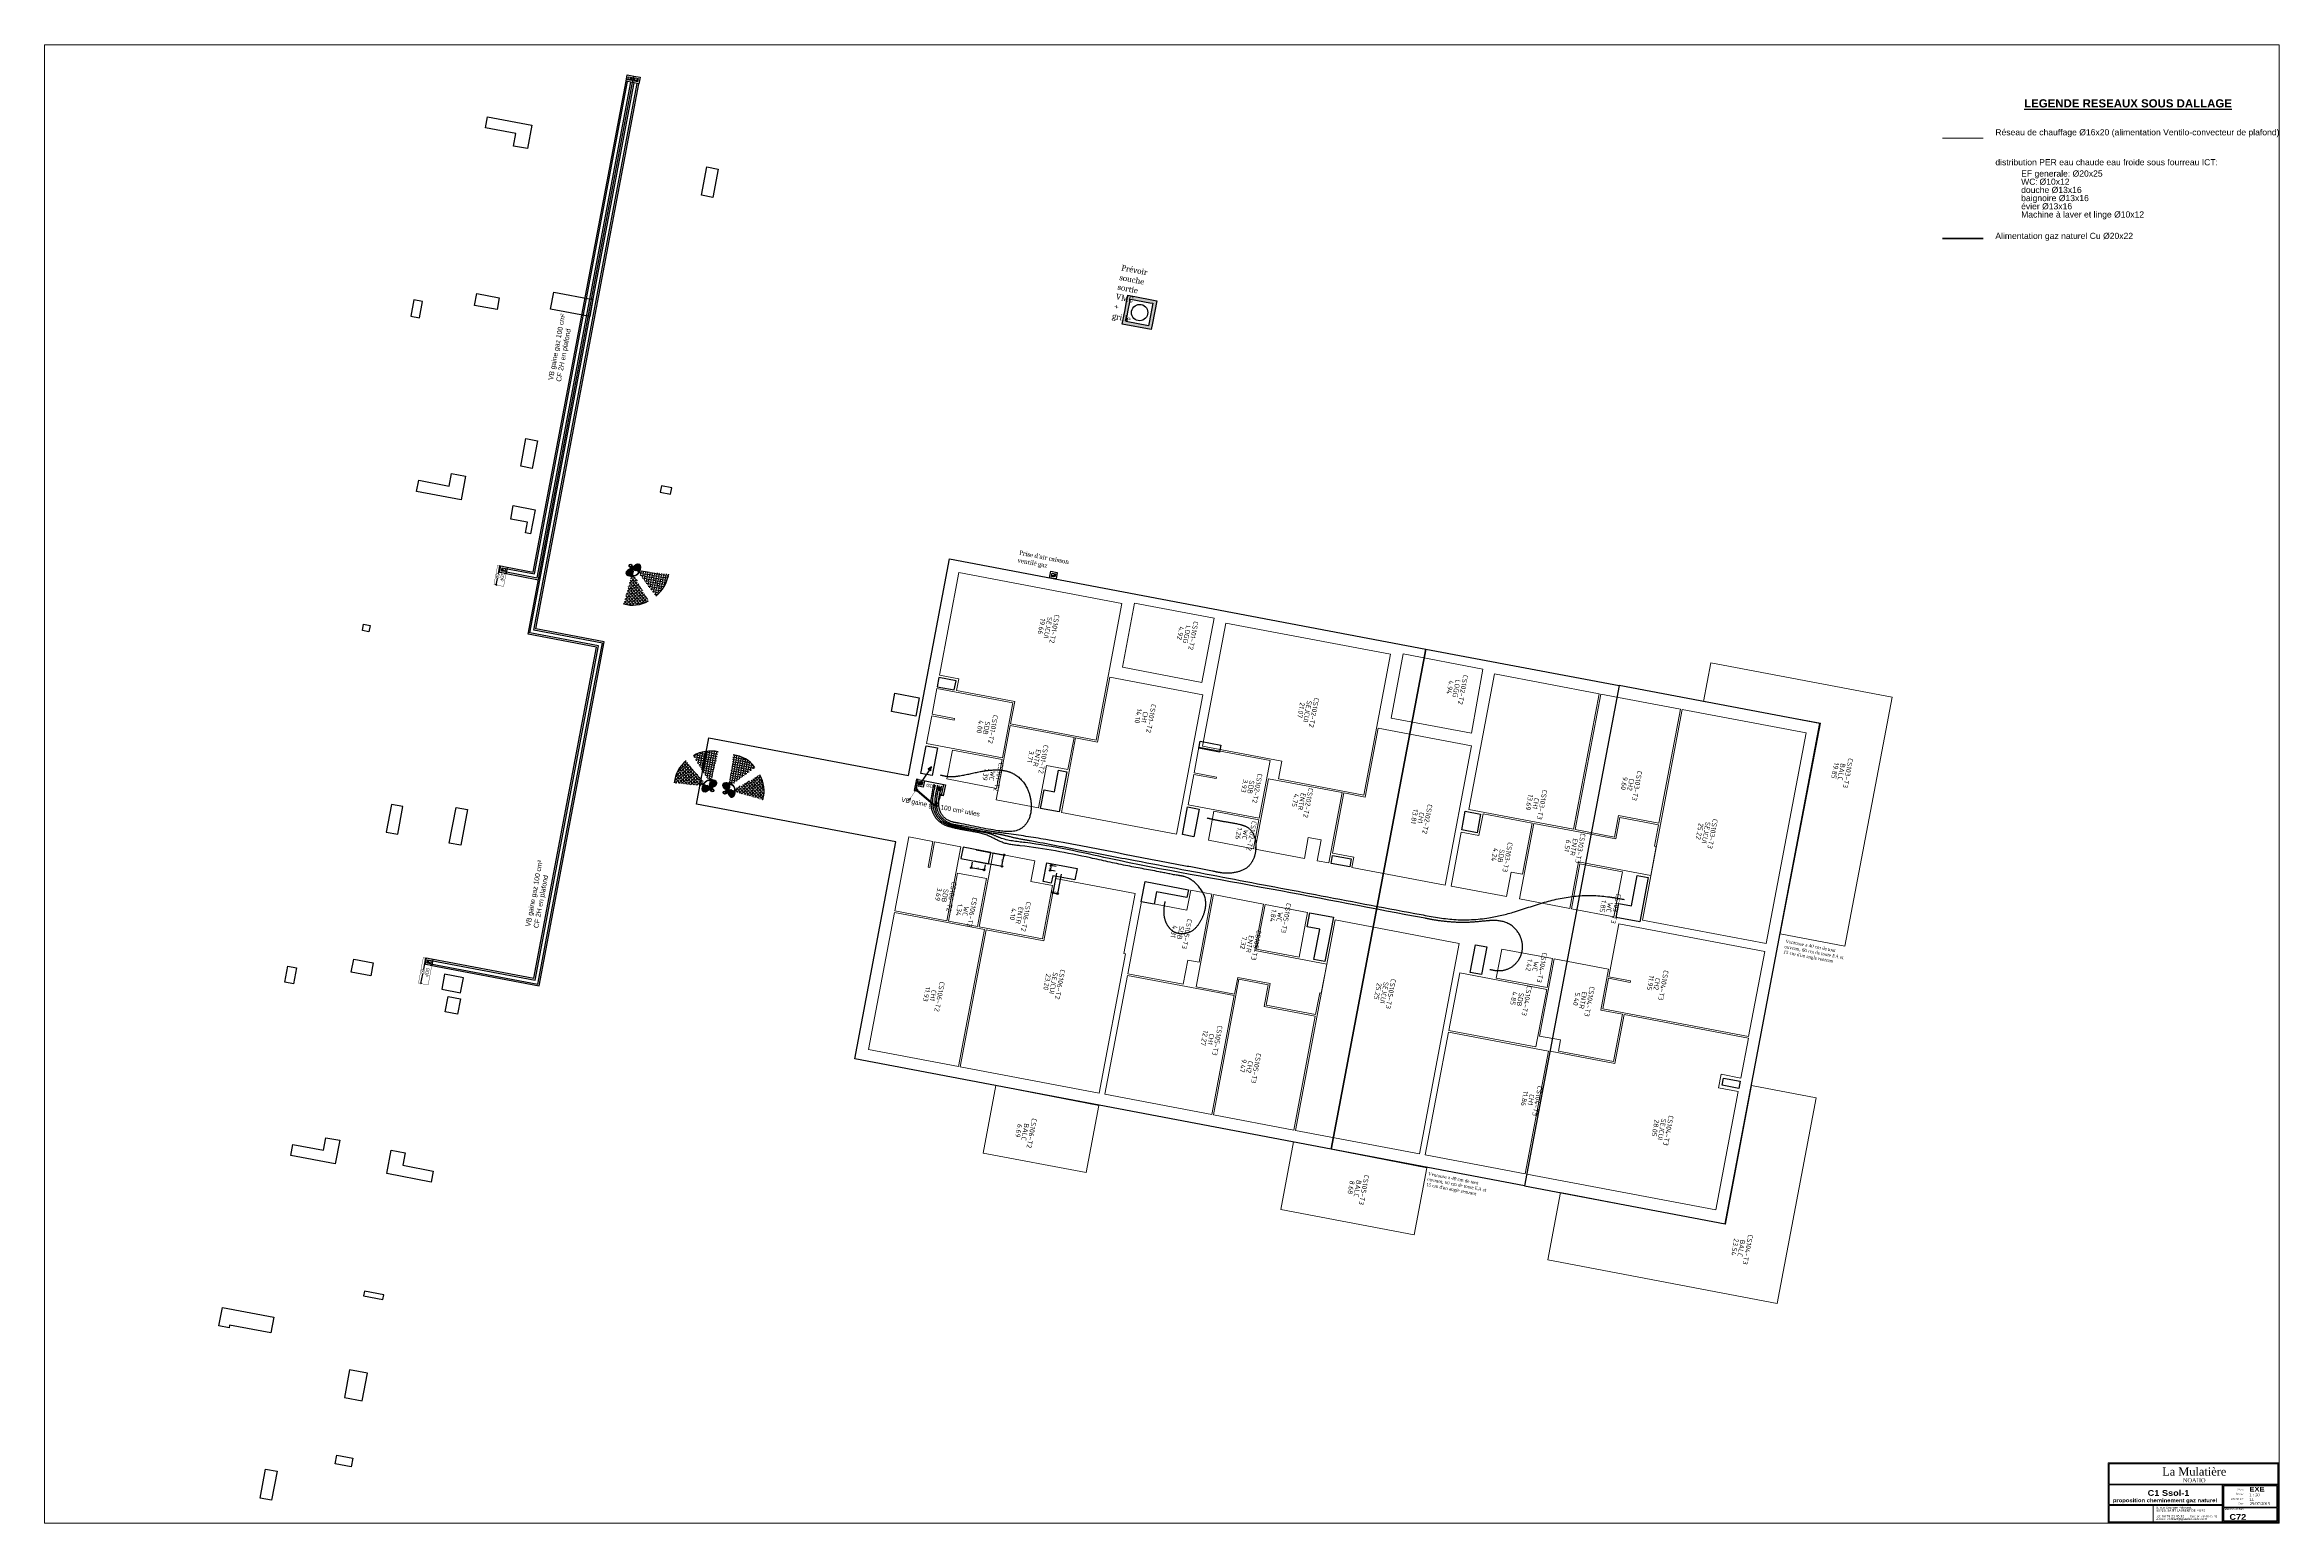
# Paper-space layout 'plb cvc (2)' of a CAD drawing. Extents: x 1 to 1366, y 0 to 903.
# The model-space entities are those that its viewports show. They can reach past a viewport. Long polylines and large blocks are cut down to what shows.
import ezdxf
from ezdxf.enums import TextEntityAlignment as Align

# ---------------------------------------------------------------- set-up
doc = ezdxf.new("R2010")
doc.units = 0
doc.set_wipeout_variables(frame=1)
for name, pattern in [('ACAD_ISO14W100', [24, 12, -3, 0, -3, 0, -3, 0, -3]), ('prlm_chauff', [0.93, 0.75, -0.065, 0.05, -0.065]), ('prlm_ef', [0.165, 0.1, -0.065]), ('prlm_gaz', [36, 24, -3, 0, -3, 0, -3, 0, -3]), ('prlm_vmc', [0.282222, 0.141111, -0.141111])]:
    doc.linetypes.add(name, pattern=pattern)
for name, color, linetype in [('_GAZELEC-EAU CHAUDE', 1, 'Continuous'), ('_GC2E-PB-chauffage', 20, 'ACAD_ISO14W100'), ('passage réseaux', 7, 'Continuous'), ('prlm-CHAUFF', 30, 'Continuous'), ('prlm-EAU-EF', 161, 'Continuous'), ('prlm-GAZ', 20, 'Continuous'), ('prlm-GT', 242, 'Continuous'), ('prlm-MOD-PB', 123, 'Continuous')]:
    doc.layers.add(name, color=color, linetype=linetype)
doc.layers.add('prlm-xpoly', color=7, linetype='Continuous', plot=False)
doc.layers.add('prlm-ZEROPLOT', color=254, linetype='Continuous', plot=False)
doc.layers.add('prlm-ZCARTOUCHE', color=171, linetype='Continuous', lineweight=13)
doc.styles.add('Geneva', font='arial.ttf')
doc.styles.add('ISO', font='isocp2.shx')
doc.styles.add('prlm-ariblk', font='ariblk.ttf', dxfattribs={"height": 2.7})
doc.styles.add('prlm-georgia', font='georgia.ttf', dxfattribs={"height": 1.8})
doc.styles.add('prlm-mod', font='cambriaz.ttf', dxfattribs={"height": 18})
doc.styles.add('prlm-narrow', font='swissc.ttf', dxfattribs={"height": 10})
doc.styles.add('prlm-verdana', font='verdana.ttf', dxfattribs={"height": 0.9})
doc.styles.add('prlm-xpoly', font='isocp.shx', dxfattribs={"height": 15})
doc.styles.get("Standard").update_dxf_attribs({"font": 'arial.ttf'})
doc.dimstyles.new('50_INT', dxfattribs={"dimtxt": 50, "dimasz": 50, "dimexe": 10, "dimexo": 50, "dimgap": 5, "dimtad": 1, "dimdec": 0, "dimlfac": 0.1, "dimdsep": 46, "dimtxsty": 'ISO', "dimblk1": 'DOTBLANK', "dimblk2": 'DOTBLANK', "dimsah": 1, "dimcen": 25, "dimclrd": 4, "dimclre": 4, "dimadec": 0, "dimazin": 0, "dimtfac": 1, "dimtdec": 0, "dimtmove": 2, "dimatfit": 3, "dimldrblk": 'DOTBLANK', "dimfxl": 50, "dimtolj": 1, "dimtzin": 0, "dimarcsym": 0})
picture_1 = doc.add_image_def('image1.jpg', size_in_pixel=(285, 105))
pattern_1 = [(225, (476166.145, -342435.767), (-2e-15, -19.75656), [6.985, -20.955]), (315, (476161.206, -342435.767), (19.75656, -2e-15), [6.985, -20.955])]
pattern_2 = [(0, (0, 0), (0, 69.85), [50.8, -19.05]), (90, (0, 0), (-69.85, 4e-15), [50.8, -19.05])]
pattern_3 = [(52.879313, (-83472.876, -515876.09), (-55.696021, 42.15419), [50.8, -19.05]), (142.879313, (-83472.876, -515876.09), (-42.15419, -55.696021), [50.8, -19.05])]

# ---------------------------------------------------------------- blocks, each defined once
blk = doc.blocks.new('$CTaff')
at = {"layer": 'prlm-ZCARTOUCHE', "color": 0, "linetype": 'ByBlock', "lineweight": -2, "style": 'prlm-georgia', "flags": 8}
blk.add_attdef('CTAFF', text='', height=5, dxfattribs=at).set_placement((-52.5, 32.1), align=Align.MIDDLE_CENTER)
blk = doc.blocks.new('$CTcli')
at = {"layer": 'prlm-ZCARTOUCHE', "color": 0, "linetype": 'ByBlock', "lineweight": -2, "style": 'prlm-georgia', "flags": 8}
blk.add_attdef('CTCLI', text='', height=2.5, dxfattribs=at).set_placement((-52.5, 26.7), align=Align.MIDDLE_CENTER)
blk = doc.blocks.new('$ctpha')
at = {"layer": 'prlm-ZCARTOUCHE', "color": 0, "style": 'prlm-ariblk', "flags": 8}
blk.add_attdef('CTPHA', text='', height=2.9, dxfattribs=at).set_placement((0, 0), align=Align.MIDDLE_CENTER)
blk = doc.blocks.new('$CTsca')
at = {"layer": 'prlm-ZCARTOUCHE', "color": 0, "style": 'prlm-georgia', "flags": 8}
blk.add_attdef('CTSCA', (-18.8, 17), '', height=1.8, dxfattribs=at)
blk = doc.blocks.new('$CTtit')
at = {"layer": 'prlm-ZCARTOUCHE', "color": 0, "linetype": 'ByBlock', "lineweight": -2, "style": 'prlm-ariblk', "flags": 8}
blk.add_attdef('CTTIT', text='', height=3.5, dxfattribs=at).set_placement((-68.2, 19), align=Align.MIDDLE_CENTER)
blk = doc.blocks.new('$ctlot')
at = {"layer": 'prlm-ZCARTOUCHE', "color": 0, "style": 'prlm-ariblk', "flags": 8}
blk.add_attdef('CTLOT', text='', height=2.8, dxfattribs=at).set_placement((0, 0), align=Align.MIDDLE_CENTER)
blk = doc.blocks.new('xi.colonnegaz')
at = {"layer": 'prlm-GAZ'}
h = blk.add_hatch(dxfattribs=at)
h.set_pattern_fill('ANSI37', color=0, scale=0.5, style=0)
h.paths.add_polyline_path([(-5, 0, 1), (5, 0, 1)])
at = {"layer": 'prlm-GAZ', "color": 0}
blk.add_circle((0, 0), 5, dxfattribs=at)
blk = doc.blocks.new('xi.vbgaz10')
at = {"layer": 'prlm-MOD-PB'}
blk.add_hatch(color=0, dxfattribs=at).paths.add_polyline_path([(6.8, -6.7), (8.8, -10.6), (12.7, -12.7), (6.8, -12.7)], flags=16)
at = {"layer": 'prlm-MOD-PB', "color": 0}
for p, q in [((6.8, -6.7), (6.8, -12.7)), ((8.8, -10.6), (6.8, -6.7)), ((6.8, -12.7), (12.7, -12.7)), ((12.7, -12.7), (8.8, -10.6))]:
    blk.add_line(p, q, dxfattribs=at)
for points in [[(0, 0), (20, 0), (20, -20), (0, -20)], [(5, -5), (15, -5), (15, -15), (5, -15)]]:
    blk.add_lwpolyline(points, close=True, dxfattribs=at)
blk = doc.blocks.new('xi.gdf70ss')
at = {"layer": 'prlm-GAZ', "color": 0, "linetype": 'prlm_ef', "ltscale": 100, "const_width": 1, "flags": 128}
blk.add_lwpolyline([(0, 0), (80, 0), (80, -30), (0, -30)], close=True, dxfattribs=at)
at = {"layer": 'prlm-GAZ', "color": 0, "linetype": 'prlm_vmc', "ltscale": 15}
blk.add_lwpolyline([(0, 0), (20, 0), (20, -20), (0, -20)], close=True, dxfattribs=at)
at = {"layer": 'prlm-GAZ', "color": 7}
for points in [[(0, -22.2), (2.2, -20)], [(35.3, -22.2), (0, -22.2)], [(0, -22.2), (2.2, -24.4)], [(80, -22.2), (50.3, -22.2)], [(80, -22.2), (77.8, -20)], [(80, -22.2), (77.8, -24.4)]]:
    blk.add_lwpolyline(points, dxfattribs=at)
at = {"layer": 'prlm-GAZ', "color": 0, "lineweight": 9, "insert": (42.8, -10), "char_height": 10, "width": 55.653, "attachment_point": 5, "line_spacing_factor": 0.72, "style": 'prlm-narrow'}
blk.add_mtext('GDF', dxfattribs=at)
at = {"layer": 'prlm-GAZ', "color": 7, "lineweight": 9, "insert": (42.8, -23), "char_height": 10, "width": 12.283, "attachment_point": 5, "line_spacing_factor": 0.72, "style": 'prlm-narrow'}
blk.add_mtext('80', dxfattribs=at)
blk = doc.blocks.new('xi.gdf60ss')
at = {"layer": 'prlm-GAZ', "color": 0, "linetype": 'prlm_ef', "ltscale": 100, "const_width": 1, "flags": 128}
blk.add_lwpolyline([(0, 0), (60, 0), (60, -30), (0, -30)], close=True, dxfattribs=at)
at = {"layer": 'prlm-GAZ', "color": 0, "linetype": 'prlm_vmc', "ltscale": 15}
blk.add_lwpolyline([(0, 0), (20, 0), (20, -20), (0, -20)], close=True, dxfattribs=at)
at = {"layer": 'prlm-GAZ', "color": 7}
for points in [[(0, -22.8), (2.2, -20.6)], [(23.7, -22.8), (0, -22.8)], [(0, -22.8), (2.2, -25)], [(60, -22.8), (40, -22.8)], [(60, -22.8), (57.8, -20.6)], [(60, -22.8), (57.8, -25)]]:
    blk.add_lwpolyline(points, dxfattribs=at)
at = {"layer": 'prlm-GAZ', "color": 0, "lineweight": 9, "insert": (31.8, -9.6), "char_height": 10, "width": 55.653, "attachment_point": 5, "line_spacing_factor": 0.72, "style": 'prlm-narrow'}
blk.add_mtext('GDF', dxfattribs=at)
at = {"layer": 'prlm-GAZ', "color": 7, "lineweight": 9, "insert": (31.8, -23.6), "char_height": 10, "width": 12.283, "attachment_point": 5, "line_spacing_factor": 0.72, "style": 'prlm-narrow'}
blk.add_mtext('60', dxfattribs=at)
blk = doc.blocks.new('xi.gdf70')
at = {"linetype": 'Continuous'}
for p, q in [((0, 0), (80, 0)), ((0, -30), (0, -35)), ((5, -30), (0, -30)), ((0, -35), (3.5, -35)), ((3.5, -32), (5, -32)), ((3.5, -35), (3.5, -32)), ((5, -32), (5, -30)), ((75, -30), (80, -30)), ((75, -32), (75, -30)), ((76.5, -32), (75, -32)), ((76.5, -35), (76.5, -32)), ((80, -35), (76.5, -35)), ((80, -30), (80, -35))]:
    blk.add_line(p, q, dxfattribs=at)
at = {"linetype": 'Continuous', "flags": 128}
for points in [[(0, -35), (0, 0), (-5, 0), (-5, -35)], [(0, 0), (20, 0), (20, -20), (0, -20)], [(5, -32.4), (68.2, -68.9), (66.7, -71.5), (3.5, -35)], [(85, -35), (80, -35), (80, 0), (85, 0)]]:
    blk.add_lwpolyline(points, close=True, dxfattribs=at)
at = {"linetype": 'Continuous'}
blk.add_arc((3.5, -35), 73, 330, 0, dxfattribs=at)
at = {"insert": (42.8, -12.2), "char_height": 9.97, "width": 55.653, "attachment_point": 5, "line_spacing_factor": 0.72537, "style": 'Geneva'}
blk.add_mtext('GDF', dxfattribs=at)
blk = doc.blocks.new('xi.resagaz10')
at = {"layer": 'prlm-MOD-PB'}
blk.add_hatch(color=0, dxfattribs=at).paths.add_polyline_path([(1.8, -1.7), (3.8, -5.6), (7.7, -7.7), (1.8, -7.7)], flags=16)
at = {"layer": 'prlm-MOD-PB', "color": 0}
for p, q in [((1.8, -1.7), (1.8, -7.7)), ((3.8, -5.6), (1.8, -1.7)), ((1.8, -7.7), (7.7, -7.7)), ((7.7, -7.7), (3.8, -5.6))]:
    blk.add_line(p, q, dxfattribs=at)
blk.add_lwpolyline([(0, 0), (10, 0), (10, -10), (0, -10)], close=True, dxfattribs=at)
blk = doc.blocks.new('xi.TXT-VBgaz')
at = {"layer": 'prlm-MOD-PB', "insert": (0, 0), "char_height": 14, "width": 256.442, "attachment_point": 1}
blk.add_mtext('VB gaine gaz 100 cm² utiles', dxfattribs=at)
blk = doc.blocks.new('xi.TXT-VBgazSS')
at = {"layer": 'prlm-MOD-PB', "color": 0, "insert": (0, 0), "char_height": 15, "width": 257.138, "attachment_point": 1}
blk.add_mtext('VB gaine gaz 100 cm²\\PCF 2H en plafond', dxfattribs=at)
blk = doc.blocks.new('xi.txt-venthor')
at = {"layer": 'prlm-MOD-PB', "color": 30, "insert": (0, 0), "char_height": 10, "width": 189.924, "attachment_point": 1}
blk.add_mtext("{\\fTimes New Roman|b0|i0|c0|p18;Ventouse a 40 cm de tout ouvrant, 60 cm de toute EA et 15 cm d'un angle rentrant}", dxfattribs=at)
blk = doc.blocks.new('_DOTBLANK')
at = {"color": 0, "linetype": 'ByBlock'}
blk.add_line((-0.5, 0), (-1, 0), dxfattribs=at)
blk.add_circle((0, 0), 0.5, dxfattribs=at)
blk = doc.blocks.new('*D131')
at = {"color": 4, "lineweight": -2, "transparency": 16777216}
for p, q in [((485280, -342196), (486152, -342196)), ((485280, -342546), (486152, -342546)), ((486142, -342496), (486142, -342246))]:
    blk.add_line(p, q, dxfattribs=at)
at = {"color": 4, "lineweight": -2, "transparency": 16777216, "xscale": 50, "yscale": 50, "zscale": 50}
for p, rotation in [((486142, -342196), 90), ((486142, -342546), 270)]:
    blk.add_blockref('_DOTBLANK', p, dxfattribs=dict(at, rotation=rotation))
at = {"color": 0, "transparency": 16777216, "insert": (486112, -342371), "char_height": 50, "attachment_point": 5, "rotation": 90, "style": 'ISO'}
blk.add_mtext('\\A1;35', dxfattribs=at)
blk = doc.blocks.new('*D132')
at = {"color": 4, "lineweight": -2, "transparency": 16777216}
for p, q in [((485230, -342596), (485230, -342771)), ((485630, -342596), (485630, -342770)), ((485280, -342761), (485580, -342760))]:
    blk.add_line(p, q, dxfattribs=at)
at = {"color": 4, "lineweight": -2, "transparency": 16777216, "xscale": 50, "yscale": 50, "zscale": 50}
for p, rotation in [((485230, -342761), 180.047898201701), ((485630, -342760), 0.04789820170101314)]:
    blk.add_blockref('_DOTBLANK', p, dxfattribs=dict(at, rotation=rotation))
at = {"color": 0, "transparency": 16777216, "insert": (485430, -342730), "char_height": 50, "attachment_point": 5, "rotation": 0.0479, "style": 'ISO'}
blk.add_mtext('\\A1;40', dxfattribs=at)
blk = doc.blocks.new('*D133')
at = {"color": 4, "lineweight": -2, "transparency": 16777216}
for p, q in [((487769, -342244), (487605, -342244)), ((487769, -342394), (487605, -342394)), ((487615, -342294), (487615, -342344))]:
    blk.add_line(p, q, dxfattribs=at)
at = {"color": 4, "lineweight": -2, "transparency": 16777216, "xscale": 50, "yscale": 50, "zscale": 50}
for p, rotation in [((487615, -342244), 90), ((487615, -342394), 270)]:
    blk.add_blockref('_DOTBLANK', p, dxfattribs=dict(at, rotation=rotation))
at = {"color": 0, "transparency": 16777216, "insert": (487585, -342319), "char_height": 50, "attachment_point": 5, "rotation": 90, "style": 'ISO'}
blk.add_mtext('\\A1;15', dxfattribs=at)
blk = doc.blocks.new('*D134')
at = {"color": 4, "lineweight": -2, "transparency": 16777216}
for p, q in [((487819, -342444), (487819, -343063)), ((487969, -342444), (487969, -343063)), ((487869, -343053), (487919, -343053))]:
    blk.add_line(p, q, dxfattribs=at)
at = {"color": 4, "lineweight": -2, "transparency": 16777216, "xscale": 50, "yscale": 50, "zscale": 50, "rotation": 180}
blk.add_blockref('_DOTBLANK', (487819, -343053), dxfattribs=at)
at = {"color": 4, "lineweight": -2, "transparency": 16777216, "xscale": 50, "yscale": 50, "zscale": 50}
blk.add_blockref('_DOTBLANK', (487969, -343053), dxfattribs=at)
at = {"color": 0, "transparency": 16777216, "insert": (487894, -343023), "char_height": 50, "attachment_point": 5, "style": 'ISO'}
blk.add_mtext('\\A1;15', dxfattribs=at)
blk = doc.blocks.new('FLECHE1')
h = blk.add_hatch(color=256)
h.dxf.hatch_style = 1
h.paths.add_polyline_path([(495907, -370440), (495914, -370315), (495936, -370371), (495992, -370349)])
for p, q in [((495907, -370440), (496141, -369887)), ((495914, -370315), (495907, -370440)), ((495914, -370315), (495907, -370440)), ((495992, -370349), (495907, -370440)), ((495907, -370440), (495992, -370349)), ((495907, -370440), (495936, -370371)), ((495936, -370371), (495914, -370315)), ((495936, -370371), (495914, -370315)), ((495936, -370371), (495992, -370349)), ((495992, -370349), (495936, -370371))]:
    blk.add_line(p, q)
at = {"const_width": 10}
for points in [[(495936, -370371), (496141, -369887)], [(495907, -370440), (495914, -370315), (495936, -370371), (495992, -370349), (495907, -370440)]]:
    blk.add_lwpolyline(points, dxfattribs=at)
blk = doc.blocks.new('FLECHE2')
h = blk.add_hatch(color=256)
h.dxf.hatch_style = 1
h.paths.add_polyline_path([(496272, -370023), (496278, -369899), (496301, -369955), (496357, -369932)])
at = {"const_width": 10}
for points in [[(496067, -370507), (496301, -369955), (496357, -369932), (496272, -370023), (496301, -369955), (496278, -369899), (496272, -370023), (496357, -369932), (496301, -369955), (496278, -369899), (496272, -370023)], [(496272, -370023), (496278, -369899), (496301, -369955), (496357, -369932), (496272, -370023)]]:
    blk.add_lwpolyline(points, dxfattribs=at)

msp = doc.modelspace()

# ---------------------------------------------------------------- hatches: boundary and pattern name
h = msp.add_hatch()
h.set_pattern_fill('CROSS', color=4, scale=2.2, angle=-225)
h.set_pattern_definition([(135, (472768.765, -334398.979), (-19.75656, 5e-15), [6.985, -20.955]), (225, (472768.765, -334394.04), (-5e-15, -19.75656), [6.985, -20.955])])
edge = h.paths.add_edge_path()
edge.add_ellipse((473478.21, -335731.976), major_axis=(-63.687, -189.589), ratio=0.577291967, start_angle=0, end_angle=360)
edge = h.paths.add_edge_path()
edge.add_ellipse((473383.131, -335827.065), major_axis=(189.589, 63.687), ratio=0.577291967, start_angle=0, end_angle=360, ccw=False)
h = msp.add_hatch()
h.set_pattern_fill('ANGLE', color=1, scale=10, angle=-90)
h.set_pattern_definition([(270, (815204.53, 141767.166), (69.85, -1e-14), [50.8, -19.05]), (360, (815204.53, 141767.166), (2e-14, 69.85), [50.8, -19.05])])
edge = h.paths.add_edge_path()
edge.add_line((474220.974, -336401.529), (473478.278, -335731.774))
edge.add_line((473478.278, -335731.774), (474476.86, -335680.02))
edge.add_arc((473478.21, -335731.976), 1000, -42.03260401, 2.97815705, ccw=False)
h = msp.add_hatch()
h.set_pattern_fill('ANGLE', color=1, scale=10, angle=-37.12068709)
h.set_pattern_definition([(322.879313, (299328.44, 225240.04), (42.15419, 55.696021), [50.8, -19.05]), (52.879313, (299328.44, 225240.04), (-55.696021, 42.15419), [50.8, -19.05])])
edge = h.paths.add_edge_path()
edge.add_line((473297.305, -336823.46), (473383.131, -335827.065))
edge.add_line((473383.131, -335827.065), (474027.038, -336592.067))
edge.add_arc((473382.929, -335827.133), 1000, 265.08808308, 310.09884413, ccw=False)
h = msp.add_hatch()
h.set_pattern_fill('ANGLE', color=1, scale=10, angle=52.87931291)
h.set_pattern_definition(pattern_3)
edge = h.paths.add_edge_path()
edge.add_line((475834.909, -341907.227), (476831.305, -341821.401))
edge.add_line((476831.305, -341821.401), (476066.302, -341177.494))
edge.add_arc((476831.237, -341821.603), 1000, 139.90115586, 184.91191692)
h = msp.add_hatch()
h.set_pattern_fill('ANGLE', color=1, scale=10)
h.set_pattern_definition(pattern_2)
edge = h.paths.add_edge_path()
edge.add_line((476256.84, -340983.558), (476926.596, -341726.254))
edge.add_line((476926.596, -341726.254), (476978.349, -340727.672))
edge.add_arc((476926.394, -341726.322), 1000, 87.02184295, 132.03260401)
h = msp.add_hatch()
h.set_pattern_fill('ANGLE', color=1, scale=10)
h.set_pattern_definition(pattern_2)
edge = h.paths.add_edge_path()
edge.add_line((478168.695, -340983.558), (477498.94, -341726.254))
edge.add_line((477498.94, -341726.254), (477447.187, -340727.672))
edge.add_arc((477499.142, -341726.322), 1000, 47.96739598, 92.97815705, ccw=False)
h = msp.add_hatch()
h.set_pattern_fill('ANGLE', color=1, scale=10, angle=52.87931291)
h.set_pattern_definition(pattern_3)
edge = h.paths.add_edge_path()
edge.add_line((478590.626, -341907.227), (477594.231, -341821.401))
edge.add_line((477594.231, -341821.401), (478359.233, -341177.494))
edge.add_arc((477594.299, -341821.603), 1000, -4.91191692, 40.09884414, ccw=False)
h = msp.add_hatch()
h.set_pattern_fill('CROSS', color=4, scale=2.2, angle=-135)
h.set_pattern_definition(pattern_1)
edge = h.paths.add_edge_path()
edge.add_ellipse((476926.394, -341726.322), major_axis=(-189.589, -63.687), ratio=0.577291967, start_angle=0, end_angle=360, ccw=False)
edge = h.paths.add_edge_path()
edge.add_ellipse((476831.305, -341821.401), major_axis=(63.687, 189.589), ratio=0.577291967, start_angle=0, end_angle=360)
h = msp.add_hatch()
h.set_pattern_fill('CROSS', color=4, scale=2.2, angle=-135)
h.set_pattern_definition(pattern_1)
edge = h.paths.add_edge_path()
edge.add_ellipse((477499.142, -341726.322), major_axis=(189.589, -63.687), ratio=0.577291967, start_angle=0, end_angle=360)
edge = h.paths.add_edge_path()
edge.add_ellipse((477594.231, -341821.401), major_axis=(-63.687, 189.589), ratio=0.577291967, start_angle=0, end_angle=360, ccw=False)
at = {"layer": 'prlm-MOD-PB'}
h = msp.add_hatch(color=256, dxfattribs=at)
h.dxf.hatch_style = 1
h.paths.add_polyline_path([(486675.961, -325594.809), (486675.961, -325144.809), (486675.961, -324894.809), (486675.961, -324694.809), (487375.961, -324694.809), (487575.961, -324694.809), (487575.961, -325394.809), (487575.961, -325594.809)])
h.paths.add_polyline_path([(486775.961, -325494.809), (486775.961, -325144.809), (486775.961, -324894.809), (486775.961, -324794.809), (487375.961, -324794.809), (487475.961, -324794.809), (487475.961, -325394.809), (487475.961, -325494.809)], flags=16)

# ---------------------------------------------------------------- linework, layer by layer
for points in [[(473261.962, -335664.562), (473315.397, -335717.997)], [(473304.79, -335700.319), (473351.459, -335653.65), (473365.601, -335667.792), (473318.932, -335714.461), (473304.79, -335700.319)], [(473316.45, -335611.57), (473369.137, -335664.257), (473315.397, -335717.997)], [(473318.932, -335714.461), (473315.397, -335717.997), (473320.12, -335717.997), (473369.137, -335668.98)], [(473342.267, -335691.127), (473318.932, -335714.461)], [(473318.932, -335714.461), (473343.68, -335788.131)], [(473365.601, -335667.792), (473369.137, -335664.257), (473369.137, -335668.98), (473320.12, -335717.997)], [(473357.338, -335828.789), (473355.403, -335829.295), (473353.421, -335829.021), (473347.495, -335811.379), (473340.794, -335791.43), (473341.131, -335788.987), (473391.077, -335772.209)], [(473365.601, -335667.792), (473342.267, -335691.127)], [(473404.735, -335812.867), (473406.583, -335812.102), (473407.997, -335810.688), (473402.071, -335793.046), (473395.369, -335773.097), (473393.625, -335771.353), (473343.68, -335788.131)], [(473348.299, -335801.883), (473359.433, -335835.026)], [(473365.601, -335667.792), (473439.271, -335692.539)], [(473383.856, -335750.715), (473391.077, -335772.209)], [(473397.384, -335746.244), (473386.134, -335757.494), (473408.635, -335734.994)], [(473395.697, -335785.962), (473406.83, -335819.104)], [(473401.855, -335732.716), (473423.349, -335739.937)], [(473401.855, -335732.716), (473423.349, -335739.937)], [(473464.008, -335753.595), (473463.242, -335755.442), (473461.828, -335756.857), (473444.186, -335750.93), (473424.237, -335744.229), (473422.493, -335742.485), (473439.271, -335692.539)], [(473479.929, -335706.197), (473480.435, -335704.262), (473480.161, -335702.281), (473462.519, -335696.355), (473442.57, -335689.653), (473440.127, -335689.991), (473423.349, -335739.937)], [(473437.102, -335744.556), (473470.244, -335755.69)], [(473437.102, -335744.556), (473470.244, -335755.69)], [(473453.024, -335697.159), (473486.166, -335708.292)], [(473453.024, -335697.159), (473486.166, -335708.292)], [(473495.629, -335737.844), (473490.852, -335752.063), (473484.373, -335749.887)], [(473492.333, -335744.649), (473488.868, -335743.485)], [(473497.109, -335730.43), (473493.644, -335729.266)], [(473495.629, -335737.844), (473500.405, -335723.625), (473493.926, -335721.448)], [(473532.279, -335750.156), (473533.234, -335747.312), (473496.584, -335735), (473494.674, -335740.688), (473531.324, -335752.999), (473533.234, -335747.312)], [(473388.984, -335844.489), (473374.765, -335849.265), (473372.589, -335842.786)], [(473381.57, -335845.969), (473380.406, -335842.504)], [(473401.296, -335881.139), (473398.452, -335882.094), (473386.14, -335845.444), (473391.828, -335843.533), (473404.14, -335880.183), (473398.452, -335882.094)], [(473388.984, -335844.489), (473403.203, -335839.712), (473401.027, -335833.233)], [(473395.789, -335841.193), (473394.625, -335837.728)], [(476777.231, -341803.236), (476776.275, -341806.08), (476812.925, -341818.391), (476814.836, -341812.704), (476778.186, -341800.392), (476776.275, -341806.08)], [(476813.881, -341815.548), (476809.104, -341829.767), (476815.583, -341831.943)], [(476812.4, -341822.962), (476815.865, -341824.126)], [(476813.881, -341815.548), (476818.657, -341801.328), (476825.136, -341803.505)], [(476817.177, -341808.743), (476820.642, -341809.907)], [(476856.486, -341856.233), (476823.344, -341845.099)], [(476829.58, -341847.194), (476829.075, -341849.129), (476829.348, -341851.111), (476846.99, -341857.037), (476866.939, -341863.738), (476869.382, -341863.401), (476886.16, -341813.455)], [(476872.408, -341808.835), (476839.265, -341797.702)], [(476845.502, -341799.797), (476846.267, -341797.949), (476847.682, -341796.535), (476865.323, -341802.461), (476885.273, -341809.163), (476887.016, -341810.907), (476870.239, -341860.852)], [(476943.908, -341885.6), (476870.239, -341860.852)], [(476907.655, -341820.676), (476886.16, -341813.455)], [(476912.125, -341807.148), (476900.875, -341818.398), (476923.376, -341795.897)], [(476904.775, -341740.524), (476902.927, -341741.29), (476901.513, -341742.704), (476907.439, -341760.346), (476914.14, -341780.295), (476915.884, -341782.039), (476965.83, -341765.261)], [(476913.813, -341767.43), (476902.68, -341734.288)], [(476913.813, -341767.43), (476902.68, -341734.288)], [(476908.214, -341672.253), (476911.058, -341671.298), (476923.369, -341707.948), (476917.682, -341709.858), (476905.37, -341673.208), (476911.058, -341671.298)], [(476920.525, -341708.903), (476906.306, -341713.68), (476908.483, -341720.159)], [(476913.721, -341712.199), (476914.885, -341715.664)], [(476952.172, -341724.603), (476954.107, -341724.097), (476956.088, -341724.371), (476962.015, -341742.013), (476968.716, -341761.962), (476968.379, -341764.405), (476918.433, -341781.183)], [(476925.653, -341802.677), (476918.433, -341781.183)], [(476925.653, -341802.677), (476918.433, -341781.183)], [(476920.525, -341708.903), (476934.745, -341704.126), (476936.921, -341710.605)], [(476927.94, -341707.422), (476929.104, -341710.888)], [(476990.577, -341838.931), (476994.113, -341835.395), (476989.39, -341835.395), (476940.373, -341884.412)], [(476943.908, -341885.6), (476940.373, -341889.135), (476940.373, -341884.412), (476989.39, -341835.395)], [(477046.8, -341888.082), (476994.113, -341835.395), (476940.373, -341889.135)], [(476993.807, -341942.57), (476940.373, -341889.135)], [(476958.05, -341899.742), (477004.72, -341853.073), (476990.577, -341838.931), (476943.908, -341885.6), (476958.05, -341899.742)], [(476967.243, -341862.265), (476943.908, -341885.6)], [(476961.21, -341751.508), (476950.077, -341718.366)], [(476961.21, -341751.508), (476950.077, -341718.366)], [(476990.577, -341838.931), (476965.83, -341765.261)], [(476990.577, -341838.931), (476967.243, -341862.265)], [(477378.736, -341888.082), (477431.423, -341835.395), (477485.163, -341889.135)], [(477467.485, -341899.742), (477420.816, -341853.073), (477434.958, -341838.931), (477481.627, -341885.6), (477467.485, -341899.742)], [(477434.958, -341838.931), (477431.423, -341835.395), (477436.146, -341835.395), (477485.163, -341884.412)], [(477431.728, -341942.57), (477485.163, -341889.135)], [(477434.958, -341838.931), (477459.706, -341765.261)], [(477434.958, -341838.931), (477458.293, -341862.265)], [(477481.627, -341885.6), (477485.163, -341889.135), (477485.163, -341884.412), (477436.146, -341835.395)], [(477473.364, -341724.603), (477471.429, -341724.097), (477469.447, -341724.371), (477463.521, -341742.013), (477456.82, -341761.962), (477457.157, -341764.405), (477507.103, -341781.183)], [(477458.293, -341862.265), (477481.627, -341885.6)], [(477520.761, -341740.524), (477522.609, -341741.29), (477524.023, -341742.704), (477518.097, -341760.346), (477511.395, -341780.295), (477509.651, -341782.039), (477459.706, -341765.261)], [(477464.325, -341751.508), (477475.459, -341718.366)], [(477464.325, -341751.508), (477475.459, -341718.366)], [(477481.627, -341885.6), (477555.297, -341860.852)], [(477505.01, -341708.903), (477490.791, -341704.126), (477488.615, -341710.605)], [(477497.596, -341707.422), (477496.432, -341710.888)], [(477499.882, -341802.677), (477507.103, -341781.183)], [(477499.882, -341802.677), (477507.103, -341781.183)], [(477513.41, -341807.148), (477524.661, -341818.398), (477502.16, -341795.897)], [(477517.322, -341672.253), (477514.478, -341671.298), (477502.167, -341707.948), (477507.854, -341709.858), (477520.166, -341673.208), (477514.478, -341671.298)], [(477505.01, -341708.903), (477519.23, -341713.68), (477517.053, -341720.159)], [(477511.815, -341712.199), (477510.651, -341715.664)], [(477511.723, -341767.43), (477522.856, -341734.288)], [(477511.723, -341767.43), (477522.856, -341734.288)], [(477517.881, -341820.676), (477539.375, -341813.455)], [(477580.034, -341799.797), (477579.268, -341797.949), (477577.854, -341796.535), (477560.212, -341802.461), (477540.263, -341809.163), (477538.519, -341810.907), (477555.297, -341860.852)], [(477595.955, -341847.194), (477596.461, -341849.129), (477596.187, -341851.111), (477578.545, -341857.037), (477558.596, -341863.738), (477556.153, -341863.401), (477539.375, -341813.455)], [(477553.128, -341808.835), (477586.27, -341797.702)], [(477569.05, -341856.233), (477602.192, -341845.099)], [(477611.655, -341815.548), (477606.878, -341801.328), (477600.4, -341803.505)], [(477608.359, -341808.743), (477604.894, -341809.907)], [(477613.136, -341822.962), (477609.67, -341824.126)], [(477611.655, -341815.548), (477616.432, -341829.767), (477609.953, -341831.943)], [(477648.305, -341803.236), (477649.26, -341806.08), (477612.61, -341818.391), (477610.7, -341812.704), (477647.35, -341800.392), (477649.26, -341806.08)]]:
    msp.add_lwpolyline(points)
at = {"const_width": 0.01}
for points in [[(473470.881, -335753.794), (473485.529, -335710.188)], [(473383.131, -335827.065), (473297.305, -336823.46), (473383.131, -335827.065), (474027.038, -336592.067)], [(473383.131, -335827.065), (473401.296, -335881.139), (473383.131, -335827.065)], [(476831.305, -341821.401), (475834.909, -341907.227), (476831.305, -341821.401), (476066.302, -341177.494)], [(477594.231, -341821.401), (478590.626, -341907.227), (477594.231, -341821.401), (478359.233, -341177.494)], [(476831.305, -341821.401), (476777.231, -341803.236), (476831.305, -341821.401)], [(476904.576, -341733.651), (476948.182, -341719.003)], [(477520.96, -341733.651), (477477.354, -341719.003)], [(477594.231, -341821.401), (477648.305, -341803.236), (477594.231, -341821.401)]]:
    msp.add_lwpolyline(points, dxfattribs=at)
at = {"color": 1, "const_width": 0.01}
for points in [[(473478.278, -335731.774), (474220.974, -336401.529), (473478.278, -335731.774), (474476.86, -335680.02)], [(474220.974, -336401.529), (473478.278, -335731.774), (474476.86, -335680.02)], [(473297.305, -336823.46), (473383.131, -335827.065), (474027.038, -336592.067)], [(475834.909, -341907.227), (476831.305, -341821.401), (476066.302, -341177.494)], [(476926.596, -341726.254), (476256.84, -340983.558), (476926.596, -341726.254), (476978.349, -340727.672)], [(476256.84, -340983.558), (476926.596, -341726.254), (476978.349, -340727.672)], [(477498.94, -341726.254), (478168.695, -340983.558), (477498.94, -341726.254), (477447.187, -340727.672)], [(478168.695, -340983.558), (477498.94, -341726.254), (477447.187, -340727.672)], [(478590.626, -341907.227), (477594.231, -341821.401), (478359.233, -341177.494)]]:
    msp.add_lwpolyline(points, dxfattribs=at)
for centre, radius in [((487178.691, -234079.124), 3282516.798), ((473289.58, -335638.44), 38), ((473289.58, -335638.44), 33), ((477019.93, -341914.952), 38), ((477019.93, -341914.952), 33), ((477405.606, -341914.952), 38), ((477405.606, -341914.952), 33)]:
    msp.add_circle(centre, radius)
at = {"color": 1}
for centre in [(473289.58, -335638.44), (477019.93, -341914.952), (477405.606, -341914.952)]:
    msp.add_circle(centre, 45, dxfattribs=at)
for centre, radius, start, end in [((473397.384, -335746.244), 14.247, 71.15042958, 198.84957042), ((473492.23, -335743.051), 1.601, 273.67652685, 353.83677713), ((473491.287, -335745.86), 1.601, 329.02652348, 49.18677375), ((473497.007, -335728.832), 1.601, 273.67652685, 353.83677713), ((473496.063, -335731.641), 1.601, 329.02652348, 49.18677375), ((473379.972, -335845.867), 1.601, 276.16322287, 356.32347316), ((473382.782, -335844.923), 1.601, 220.81322625, 300.97347652), ((473394.191, -335841.09), 1.601, 276.16322287, 356.32347316), ((473397.001, -335840.146), 1.601, 220.81322625, 300.97347652), ((476812.503, -341824.56), 1.601, 93.67652684, 173.83677713), ((476813.447, -341821.75), 1.601, 149.02652348, 229.18677375), ((476817.279, -341810.341), 1.601, 93.67652684, 173.83677713), ((476818.223, -341807.531), 1.601, 149.02652348, 229.18677375), ((476912.125, -341807.148), 14.247, 251.15042958, 18.84957042), ((476912.509, -341713.245), 1.601, 40.81322625, 120.97347652), ((476915.318, -341712.302), 1.601, 96.16322287, 176.32347315), ((476926.728, -341708.469), 1.601, 40.81322625, 120.97347652), ((476929.538, -341707.525), 1.601, 96.16322287, 176.32347315), ((477495.998, -341707.525), 1.601, 3.67652685, 83.83677713), ((477498.808, -341708.469), 1.601, 59.02652348, 139.18677375), ((477513.41, -341807.148), 14.247, 161.15042958, 288.84957042), ((477510.217, -341712.302), 1.601, 3.67652685, 83.83677713), ((477513.027, -341713.245), 1.601, 59.02652348, 139.18677375), ((477607.313, -341807.531), 1.601, 310.81322625, 30.97347652), ((477608.256, -341810.341), 1.601, 6.16322287, 86.32347316), ((477612.089, -341821.75), 1.601, 310.81322625, 30.97347652), ((477613.033, -341824.56), 1.601, 6.16322287, 86.32347316)]:
    msp.add_arc(centre, radius, start, end)
for centre, start, end in [((473478.21, -335731.976), 317.96739599, 2.97815705), ((473382.929, -335827.133), 265.08808308, 310.09884413), ((476831.237, -341821.603), 139.90115586, 184.91191692), ((476926.394, -341726.322), 87.02184295, 132.03260401), ((477499.142, -341726.322), 47.96739598, 92.97815705), ((477594.299, -341821.603), 355.08808308, 40.09884414)]:
    msp.add_arc(centre, 1000, start, end, dxfattribs=at)
at = {"color": 4, "extrusion": (0, 0, -1)}
for centre, major_axis in [((473383.131, -335827.065), (189.589, 63.687)), ((476926.394, -341726.322), (-189.589, -63.687)), ((477594.231, -341821.401), (-63.687, 189.589))]:
    msp.add_ellipse(centre, major_axis=major_axis, ratio=0.577291967, dxfattribs=at)
at = {"color": 4}
for centre, major_axis in [((473478.21, -335731.976), (-63.687, -189.589)), ((476831.305, -341821.401), (63.687, 189.589)), ((477499.142, -341726.322), (189.589, -63.687))]:
    msp.add_ellipse(centre, major_axis=major_axis, ratio=0.577291967, dxfattribs=at)
at = {"extrusion": (0, 0, -1)}
for centre, major_axis in [((473371.998, -335793.923), (23.699, 7.961)), ((473377.833, -335811.293), (23.699, 7.961)), ((473381.036, -335820.828), (23.699, 7.961)), ((476928.473, -341732.563), (-23.699, -7.961)), ((476931.677, -341742.099), (-23.699, -7.961)), ((476937.512, -341759.469), (-23.699, -7.961)), ((477561.089, -341832.534), (-7.961, 23.699)), ((477578.459, -341826.699), (-7.961, 23.699)), ((477587.995, -341823.496), (-7.961, 23.699))]:
    msp.add_ellipse(centre, major_axis=major_axis, ratio=0.577291967, start_param=3.141592654, end_param=6.283185307, dxfattribs=at)
for centre, major_axis in [((473383.131, -335827.065), (23.699, 7.961)), ((476926.378, -341726.327), (-23.699, -7.961)), ((477594.231, -341821.401), (-7.961, 23.699))]:
    msp.add_ellipse(centre, major_axis=major_axis, ratio=0.577291967, dxfattribs=at)
for centre, major_axis in [((473445.063, -335720.858), (-7.961, -23.699)), ((473462.433, -335726.693), (-7.961, -23.699)), ((473471.969, -335729.896), (-7.961, -23.699)), ((476837.541, -341823.496), (7.961, 23.699)), ((476847.077, -341826.699), (7.961, 23.699)), ((476864.447, -341832.534), (7.961, 23.699)), ((477488.024, -341759.469), (23.699, -7.961)), ((477493.859, -341742.099), (23.699, -7.961)), ((477497.062, -341732.563), (23.699, -7.961))]:
    msp.add_ellipse(centre, major_axis=major_axis, ratio=0.577291967, start_param=3.141592654, end_param=6.283185307)
for centre, major_axis in [((473478.205, -335731.991), (-7.961, -23.699)), ((476831.305, -341821.401), (7.961, 23.699)), ((477499.157, -341726.327), (23.699, -7.961))]:
    msp.add_ellipse(centre, major_axis=major_axis, ratio=0.577291967)
for points in [[(473470.881, -335753.794), (473471.657, -335754.054), (473472.484, -335754.167), (473474.268, -335754.075), (473475.225, -335753.867), (473477.229, -335753.091), (473478.274, -335752.522), (473480.374, -335751.028), (473481.428, -335750.104), (473483.471, -335747.943), (473484.46, -335746.706), (473486.309, -335743.987), (473487.169, -335742.505), (473489.047, -335738.688), (473489.967, -335736.263), (473491.327, -335731.343), (473491.766, -335728.847), (473492.12, -335724.07), (473492.035, -335721.789), (473491.444, -335718.128), (473491.029, -335716.659), (473489.953, -335714.137), (473489.295, -335713.085), (473487.95, -335711.572), (473487.287, -335711.04), (473485.884, -335710.266), (473485.142, -335710.021), (473483.551, -335709.805), (473482.698, -335709.836), (473480.883, -335710.211), (473479.921, -335710.557), (473477.944, -335711.585), (473476.93, -335712.266), (473474.919, -335713.944), (473473.923, -335714.941), (473472.011, -335717.203), (473471.095, -335718.468), (473468.983, -335721.87), (473467.87, -335724.132), (473466.069, -335728.865), (473465.382, -335731.335), (473464.509, -335736.209), (473464.323, -335738.613), (473464.458, -335743.081), (473464.78, -335745.143), (473465.718, -335748.243), (473466.24, -335749.407), (473467.453, -335751.345), (473468.142, -335752.118), (473469.511, -335753.197), (473470.176, -335753.557), (473470.881, -335753.794)], [(473404.934, -335819.741), (473405.195, -335820.517), (473405.307, -335821.344), (473405.215, -335823.128), (473405.008, -335824.085), (473404.231, -335826.089), (473403.662, -335827.134), (473402.168, -335829.233), (473401.244, -335830.288), (473399.083, -335832.331), (473397.846, -335833.32), (473395.128, -335835.169), (473393.646, -335836.029), (473389.828, -335837.907), (473387.404, -335838.827), (473382.483, -335840.187), (473379.987, -335840.625), (473375.21, -335840.98), (473372.929, -335840.895), (473369.268, -335840.304), (473367.799, -335839.888), (473365.277, -335838.813), (473364.225, -335838.155), (473362.712, -335836.81), (473362.18, -335836.147), (473361.406, -335834.743), (473361.161, -335834.002), (473360.945, -335832.41), (473360.976, -335831.558), (473361.351, -335829.742), (473361.697, -335828.78), (473362.725, -335826.803), (473363.406, -335825.789), (473365.085, -335823.779), (473366.081, -335822.783), (473368.343, -335820.87), (473369.608, -335819.955), (473373.01, -335817.843), (473375.272, -335816.729), (473380.005, -335814.929), (473382.475, -335814.242), (473387.349, -335813.368), (473389.753, -335813.182), (473394.221, -335813.317), (473396.283, -335813.639), (473399.383, -335814.578), (473400.547, -335815.1), (473402.485, -335816.313), (473403.259, -335817.002), (473404.337, -335818.37), (473404.697, -335819.036), (473404.934, -335819.741)], [(476838.629, -341799.598), (476837.853, -341799.337), (476837.025, -341799.224), (476835.241, -341799.316), (476834.284, -341799.524), (476832.281, -341800.301), (476831.236, -341800.87), (476829.136, -341802.364), (476828.082, -341803.288), (476826.038, -341805.449), (476825.05, -341806.686), (476823.201, -341809.404), (476822.341, -341810.886), (476820.463, -341814.704), (476819.542, -341817.128), (476818.183, -341822.049), (476817.744, -341824.544), (476817.39, -341829.322), (476817.475, -341831.603), (476818.066, -341835.264), (476818.481, -341836.732), (476819.556, -341839.255), (476820.214, -341840.307), (476821.56, -341841.82), (476822.223, -341842.352), (476823.626, -341843.125), (476824.368, -341843.371), (476825.959, -341843.587), (476826.812, -341843.556), (476828.627, -341843.181), (476829.589, -341842.835), (476831.566, -341841.807), (476832.58, -341841.126), (476834.591, -341839.447), (476835.587, -341838.451), (476837.499, -341836.189), (476838.415, -341834.924), (476840.526, -341831.522), (476841.64, -341829.26), (476843.441, -341824.527), (476844.128, -341822.057), (476845.001, -341817.183), (476845.187, -341814.779), (476845.052, -341810.311), (476844.73, -341808.248), (476843.791, -341805.149), (476843.27, -341803.985), (476842.056, -341802.047), (476841.368, -341801.273), (476839.999, -341800.195), (476839.334, -341799.835), (476838.629, -341799.598)], [(476904.576, -341733.651), (476904.315, -341732.875), (476904.202, -341732.048), (476904.294, -341730.264), (476904.502, -341729.307), (476905.278, -341727.303), (476905.847, -341726.258), (476907.341, -341724.158), (476908.266, -341723.104), (476910.427, -341721.061), (476911.663, -341720.072), (476914.382, -341718.223), (476915.864, -341717.363), (476919.682, -341715.485), (476922.106, -341714.565), (476927.027, -341713.205), (476929.522, -341712.766), (476934.3, -341712.412), (476936.581, -341712.497), (476940.242, -341713.088), (476941.71, -341713.503), (476944.232, -341714.578), (476945.284, -341715.237), (476946.798, -341716.582), (476947.329, -341717.245), (476948.103, -341718.648), (476948.348, -341719.39), (476948.565, -341720.981), (476948.534, -341721.834), (476948.159, -341723.649), (476947.812, -341724.611), (476946.785, -341726.588), (476946.103, -341727.602), (476944.425, -341729.613), (476943.429, -341730.609), (476941.167, -341732.521), (476939.902, -341733.437), (476936.5, -341735.548), (476934.238, -341736.662), (476929.505, -341738.463), (476927.035, -341739.15), (476922.16, -341740.023), (476919.757, -341740.209), (476915.289, -341740.074), (476913.226, -341739.752), (476910.127, -341738.813), (476908.963, -341738.292), (476907.025, -341737.079), (476906.251, -341736.39), (476905.173, -341735.021), (476904.813, -341734.356), (476904.576, -341733.651)], [(477520.96, -341733.651), (477521.221, -341732.875), (477521.334, -341732.048), (477521.242, -341730.264), (477521.034, -341729.307), (477520.257, -341727.303), (477519.688, -341726.258), (477518.194, -341724.158), (477517.27, -341723.104), (477515.109, -341721.061), (477513.872, -341720.072), (477511.154, -341718.223), (477509.672, -341717.363), (477505.854, -341715.485), (477503.43, -341714.565), (477498.509, -341713.205), (477496.014, -341712.766), (477491.236, -341712.412), (477488.955, -341712.497), (477485.294, -341713.088), (477483.826, -341713.503), (477481.303, -341714.578), (477480.251, -341715.237), (477478.738, -341716.582), (477478.206, -341717.245), (477477.433, -341718.648), (477477.187, -341719.39), (477476.971, -341720.981), (477477.002, -341721.834), (477477.377, -341723.649), (477477.723, -341724.611), (477478.751, -341726.588), (477479.432, -341727.602), (477481.111, -341729.613), (477482.107, -341730.609), (477484.369, -341732.521), (477485.634, -341733.437), (477489.036, -341735.548), (477491.298, -341736.662), (477496.031, -341738.463), (477498.501, -341739.15), (477503.375, -341740.023), (477505.779, -341740.209), (477510.247, -341740.074), (477512.31, -341739.752), (477515.409, -341738.813), (477516.573, -341738.292), (477518.511, -341737.079), (477519.285, -341736.39), (477520.363, -341735.021), (477520.723, -341734.356), (477520.96, -341733.651)], [(477586.907, -341799.598), (477587.683, -341799.337), (477588.51, -341799.224), (477590.294, -341799.316), (477591.251, -341799.524), (477593.255, -341800.301), (477594.3, -341800.87), (477596.4, -341802.364), (477597.454, -341803.288), (477599.497, -341805.449), (477600.486, -341806.686), (477602.335, -341809.404), (477603.195, -341810.886), (477605.073, -341814.704), (477605.993, -341817.128), (477607.353, -341822.049), (477607.792, -341824.544), (477608.146, -341829.322), (477608.061, -341831.603), (477607.47, -341835.264), (477607.055, -341836.732), (477605.98, -341839.255), (477605.321, -341840.307), (477603.976, -341841.82), (477603.313, -341842.352), (477601.91, -341843.125), (477601.168, -341843.371), (477599.577, -341843.587), (477598.724, -341843.556), (477596.909, -341843.181), (477595.947, -341842.835), (477593.97, -341841.807), (477592.956, -341841.126), (477590.945, -341839.447), (477589.949, -341838.451), (477588.037, -341836.189), (477587.121, -341834.924), (477585.01, -341831.522), (477583.896, -341829.26), (477582.095, -341824.527), (477581.408, -341822.057), (477580.535, -341817.183), (477580.349, -341814.779), (477580.484, -341810.311), (477580.806, -341808.248), (477581.745, -341805.149), (477582.266, -341803.985), (477583.479, -341802.047), (477584.168, -341801.273), (477585.537, -341800.195), (477586.202, -341799.835), (477586.907, -341799.598)]]:
    msp.add_open_spline(points, degree=3, knots=[0, 0, 0, 0, 0.223806193, 0.223806193, 0.447612386, 0.447612386, 0.671418579, 0.671418579, 0.895224771, 0.895224771, 1.119030964, 1.119030964, 1.342837157, 1.342837157, 1.665065057, 1.665065057, 1.987292956, 1.987292956, 2.309520855, 2.309520855, 2.565924437, 2.565924437, 2.822328018, 2.822328018, 3.036981716, 3.036981716, 3.251635414, 3.251635414, 3.466289112, 3.466289112, 3.68094281, 3.68094281, 3.895596508, 3.895596508, 4.110250206, 4.110250206, 4.324903904, 4.324903904, 4.644015664, 4.644015664, 4.963127424, 4.963127424, 5.282239184, 5.282239184, 5.601350944, 5.601350944, 5.840517199, 5.840517199, 6.079683454, 6.079683454, 6.283185307, 6.283185307, 6.283185307, 6.283185307])
at = {"layer": 'prlm-GAZ', "linetype": 'prlm_gaz', "ltscale": 0.8}
for points in [[(483771.049, -340157.787), (484024.357, -340157.787), (484365.464, -340071.227), (484952.159, -339831.157), (485417.296, -339689.373), (485744.816, -339665.294), (486013.358, -339721.671), (486454.1, -340063.489), (486648.636, -340453.033), (486690.528, -340937.643), (486508.344, -341304.405), (485834.57, -341501.94), (484617.434, -341501.94), (484538.179, -341501.94), (484430.412, -341501.94), (484073.454, -341365.252), (483885.506, -341008.535), (483885.506, -340470.431)], [(491233.918, -342684.269), (491246.681, -342935.057), (491328.304, -343208.29), (491459.847, -343396.117), (491625.049, -343515.455), (491947.628, -343537.371), (492229.654, -343390.83), (492394.546, -343124.662), (492479.154, -342805.625), (492446.731, -342408.2), (492098.831, -341988.425), (491672.087, -341821.169), (491498.858, -341821.169), (490882.416, -341821.169), (489849.832, -341821.169), (488749.314, -341794.014), (486575.865, -341828.378), (486009.755, -341828.378), (485558.411, -341709.328), (484976.142, -341673.955), (484504.109, -341673.955), (484055.339, -341587.203), (483788.238, -341365.156), (483641.873, -340465.673)], [(501371.09, -342872.24), (501639.529, -342859.359), (501954.183, -342723.439), (502172.804, -342441.074), (502230.65, -342241.905), (502216.652, -341969.873), (502093.343, -341700.533), (501737.517, -341415.621), (501248.09, -341374.624), (501014.955, -341428.742), (500542.923, -341561.441), (500041.761, -341657.037), (499556.966, -341699.764), (499137.633, -341705.868), (494356.27, -341705.868), (489317.277, -341705.868), (486703.085, -341705.868), (485927.515, -341705.868), (485626.242, -341645.742), (485313.235, -341634.88), (484981.7, -341634.88), (484440.602, -341634.88), (484171.649, -341589.173), (483954.777, -341464.548), (483819.117, -341306.904), (483708.468, -341030.643), (483684.28, -340477.448)], [(483747.993, -340480.188), (483747.993, -340887.754), (483864.611, -341293.735), (484123.272, -341516.311), (484693.19, -341599.314), (484948.557, -341599.314), (485691.396, -341599.314), (485998.124, -341599.314), (486364.14, -341617.914), (486847.186, -341617.914), (488449.379, -341617.914), (490109.007, -341617.914), (493014.385, -341617.914), (495890.942, -341617.914), (498994.664, -341617.914), (500009.133, -341575.379), (501050.466, -341329.205), (501787.541, -340999.931), (502685.596, -340519.262), (503603.723, -340162.737), (504553.038, -340016.725), (505000.882, -340009.611)], [(492024.31, -339931.895), (492309.115, -339940.642), (492589.391, -339940.642), (493058.438, -339940.642), (493304.542, -339988.897), (493540.146, -340204.744), (493658.823, -340555.165), (493658.823, -340853.15), (493535.823, -341158.585), (493235.27, -341384.188), (492779.192, -341497.759), (492493.667, -341497.759), (491653.845, -341497.759), (487304.808, -341497.759), (486085.82, -341539.957), (485559.647, -341563.7), (484720.672, -341563.7), (484403.342, -341563.7), (484053.898, -341421.532), (483879.742, -341202.273), (483807.589, -340920.341), (483807.589, -340474.612)]]:
    msp.add_spline(points, degree=3, dxfattribs=at)
at = {"layer": 'prlm-GT', "ltscale": 50}
for points in [[(466447.288, -322975.391), (467826.991, -322975.391), (467826.939, -323707.391), (467392.255, -323707.36), (467392.255, -323317.391), (466447.288, -323317.391)], [(473314.436, -323235.659), (473669.29, -323235.659), (473669.29, -324115.659), (473314.436, -324115.659)], [(465276.541, -329395.524), (465547.172, -329395.524), (465547.172, -328890.832), (465276.541, -328890.832)], [(467131.591, -328344.199), (467826.99, -328344.199), (467826.99, -328710.833), (467131.591, -328710.833)], [(469428.266, -332417.963), (469783.588, -332417.963), (469783.75, -333277.908), (469428.427, -333277.908)], [(467392.606, -333889.112), (467826.99, -333889.112), (467826.99, -334621.081), (466447.637, -334621.081), (466447.637, -334279.081), (467392.605, -334279.081)], [(469428.266, -334500.78), (470108.624, -334500.78), (470108.624, -335250.613), (469951.546, -335250.613), (469951.546, -334920.499), (469428.266, -334920.607)], [(465611.534, -338910.614), (465811.534, -338910.614), (465811.534, -339110.614), (465611.534, -339110.614)], [(469426.989, -343882.411), (469781.885, -343882.411), (469781.885, -344991.724), (469426.989, -344991.724)], [(467216.893, -349021.745), (467826.988, -349021.514), (467826.988, -349423.179), (467216.893, -349423.41)], [(470027.96, -349419.323), (470615.589, -349419.323), (470615.589, -348956.817), (470027.96, -348956.817)], [(465276.384, -349603.179), (465547.015, -349603.179), (465547.015, -350102.504), (465276.384, -350102.504)], [(470266.473, -349601.56), (470646.659, -349601.56), (470646.659, -350082.34), (470266.473, -350082.34)], [(466447.332, -354924.706), (467392.301, -354924.706), (467392.301, -354534.737), (467826.987, -354534.737), (467827.784, -355266.706), (466447.333, -355266.706)], [(469426.987, -354534.666), (469864.764, -354534.698), (469864.764, -354924.666), (470809.732, -354924.666), (470809.732, -355266.666), (469426.987, -355266.666)], [(470027.588, -358922.78), (469426.987, -358922.78), (469426.987, -359068.202), (470027.588, -359068.202)]]:
    msp.add_lwpolyline(points, close=True, dxfattribs=at)
at = {"layer": 'prlm-GT'}
for points in [[(469428.267, -327863.755), (470648.267, -327863.755), (470648.267, -328389.713), (469428.267, -328389.713)], [(474083.826, -333263.851), (474083.826, -333061.959), (473760.709, -333061.959), (473760.709, -333263.851)], [(483712.013, -337242.8), (483181.789, -337242.8), (483181.621, -337526.004), (483711.846, -337526.004)], [(492023.601, -337665.21), (492023.601, -337882.821), (491378.612, -337882.821), (491378.612, -337665.21)], [(481947.187, -337961.468), (482701.872, -337961.468), (482701.872, -338530.472), (481947.187, -338530.472)], [(499733.936, -338261.356), (500213.888, -338261.356), (500213.888, -338840.328), (499733.936, -338840.328)], [(504866.912, -340156.295), (505256.881, -340156.295), (505256.881, -339211.327), (505598.881, -339211.327), (505598.881, -340591.778), (504866.881, -340591.777)], [(483181.788, -339361.208), (483536.352, -339361.208), (483536.352, -340221.208), (483181.788, -340221.208)], [(486976.331, -340013.591), (487296.331, -340013.591), (487296.332, -339343.591), (487556.332, -339343.591), (487556.332, -340591.65), (486976.331, -340591.65)], [(491379.429, -339712.868), (491734.429, -339712.868), (491734.429, -340572.868), (491379.429, -340572.868)], [(496003.878, -340342.419), (496583.844, -340342.419), (496583.844, -340591.651), (496003.878, -340591.651)], [(484869.908, -342546.193), (485729.908, -342546.193), (485729.908, -342193.097), (484869.908, -342193.097)], [(487469.913, -342192.959), (488411.345, -342192.884), (488411.288, -342541.714), (487719.93, -342541.714), (487719.93, -342770.178), (487469.913, -342770.178)], [(490531.028, -342191.868), (491876.499, -342192.39), (491873.796, -342432.653), (490928.864, -342432.653), (490928.864, -342822.589), (490528.039, -342822.589)], [(495647.944, -342194.306), (496379.943, -342194.306), (496379.943, -343571.105), (496037.943, -343571.105), (496037.943, -342626.137), (495647.974, -342626.137)], [(500799.532, -342212.4), (501154.531, -342212.4), (501154.531, -343072.4), (500799.532, -343072.4)], [(467471.989, -345021.834), (467826.989, -345021.834), (467826.989, -344161.834), (467471.989, -344161.834)], [(509005.11, -344804.469), (509519.933, -344804.469), (509519.933, -345028.774), (509005.11, -345028.774)], [(466856.265, -360707.779), (465569.211, -360707.779), (465569.211, -360788.201), (465256.265, -360788.201), (465256.265, -360218.201), (466856.265, -360218.201)], [(469981.883, -361369.288), (469426.883, -361369.288), (469426.883, -362229.233), (469981.883, -362229.233)], [(469526.957, -363995.396), (470026.035, -363995.396), (470026.035, -364265.396), (469526.957, -364265.396)], [(467471.986, -364822.78), (467826.986, -364822.78), (467826.986, -365722.78), (467471.986, -365722.78)]]:
    msp.add_lwpolyline(points, close=True, dxfattribs=at)
at = {"layer": 'prlm-MOD-PB'}
for p, q in [((470402.439, -336380.597), (470402.441, -321124.47)), ((470452.439, -336430.597), (470452.441, -321124.47)), ((470552.439, -336530.597), (470552.441, -321124.47)), ((470602.439, -336580.597), (470602.441, -321124.47)), ((470602.44, -338270.566), (470602.441, -321124.47)), ((470652.44, -338220.566), (470652.441, -321124.47)), ((470752.44, -338120.566), (470752.441, -321124.47)), ((470802.44, -338070.566), (470802.441, -321124.47)), ((469548.285, -336380.597), (470402.439, -336380.597)), ((469548.285, -336430.597), (470452.439, -336430.597)), ((469548.285, -336530.597), (470552.439, -336530.597)), ((469548.285, -336580.597), (470602.439, -336580.597)), ((472734.098, -338270.566), (470602.44, -338270.566)), ((472784.098, -338220.566), (470652.44, -338220.566)), ((472884.098, -338120.566), (470752.44, -338120.566)), ((472934.098, -338070.566), (470802.44, -338070.566)), ((472734.098, -339261.599), (472734.098, -338270.566)), ((472784.098, -339267.367), (472784.098, -338220.566)), ((472884.098, -339278.903), (472884.098, -338120.566)), ((472934.098, -339284.671), (472934.098, -338070.566)), ((472734.098, -348569.321), (472734.098, -339261.599)), ((472734.098, -339261.599), (472734.098, -339261.599)), ((472784.098, -348619.321), (472784.098, -339267.367)), ((472784.098, -339267.367), (472784.098, -339267.367)), ((472884.098, -348719.321), (472884.098, -339278.903)), ((472884.098, -339278.903), (472884.098, -339278.903)), ((472934.098, -348769.321), (472934.098, -339284.671)), ((472934.098, -339284.671), (472934.098, -339284.671)), ((469546.582, -348569.321), (472734.098, -348569.321)), ((469546.582, -348619.321), (472784.098, -348619.321)), ((469546.582, -348719.321), (472884.098, -348719.321)), ((469546.582, -348769.321), (472934.098, -348769.321))]:
    msp.add_line(p, q, dxfattribs=at)
for points in [[(486675.961, -325594.809), (486675.961, -325144.809), (486675.961, -324894.809), (486675.961, -324694.809), (487375.961, -324694.809), (487575.961, -324694.809), (487575.961, -325394.809), (487575.961, -325594.809)], [(486775.961, -325494.809), (486775.961, -325144.809), (486775.961, -324894.809), (486775.961, -324794.809), (487375.961, -324794.809), (487475.961, -324794.809), (487475.961, -325394.809), (487475.961, -325494.809), (486775.961, -325494.809)]]:
    msp.add_lwpolyline(points, close=True, dxfattribs=at)
msp.add_circle((487129.497, -325148.309), 250, dxfattribs=at)
at = {"layer": 'prlm-xpoly', "lineweight": 0}
for points in [[(506262.077, -333618.249), (509896.933, -333601.11), (509879.933, -340152.778), (511896.51, -340152.778), (511896.51, -332418.11), (506262.077, -332418.11)], [(483181.993, -337172.778), (483782.064, -337172.799), (483781.817, -337533.065), (485591.602, -337533.048), (485591.602, -338227.069), (488256.063, -338227.069), (488249.692, -333978.11), (483181.788, -333978.11)], [(488635.59, -335889.37), (491094.797, -335894.37), (491099.974, -333898.11), (488626.692, -333895.93)], [(491478.982, -337802.691), (493949.856, -337803.227), (493950.599, -338354.421), (496603.907, -338355.364), (496603.907, -333978.11), (491479.797, -333978.11)], [(496980.907, -333895.93), (496980.907, -335894.37), (499474.012, -335884.37), (499452.095, -333898.443)], [(499834.039, -333978.11), (499833.936, -338191.35), (503083.274, -338191.334), (503084.474, -333980.399)], [(503133.274, -338191.334), (504357.197, -338191.337), (504357.447, -337521.444), (505613.749, -337521.434), (505613.749, -333978.11), (503134.474, -333980.399)], [(509519.933, -333978.11), (505663.749, -333977.778), (505667.825, -340522.705), (509519.933, -340522.705)], [(487626.332, -340592.164), (491199.797, -340591.644), (491199.797, -336261.37), (488306.063, -336261.37), (488306.063, -338277.069), (487626.504, -338277.069)], [(499553.936, -336261.37), (496653.907, -336261.37), (496653.907, -338405.373), (495983.907, -338405.373), (495983.909, -340272.413), (496653.975, -340272.413), (496653.843, -340592.779), (499553.936, -340591.645)], [(483181.788, -338383.067), (483879.788, -338383.076), (483879.788, -338433.076), (483181.788, -338433.076), (483181.726, -339291.204), (485541.602, -339291.187), (485541.602, -337583.048), (483181.788, -337583.065)], [(493593.591, -339642.868), (493592.209, -337853.142), (491379.797, -337853.11), (491379.797, -338653.11), (492079.763, -338653.11), (492079.763, -338700.521), (491379.056, -338700.521), (491379.743, -339642.793)], [(501858.887, -340589.785), (503427.881, -340591.645), (503426.825, -339141.82), (505666.965, -339141.676), (505667.827, -338241.337), (505613.749, -338241.34), (505613.749, -337571.434), (504407.447, -337571.434), (504407.177, -338241.337), (501858.113, -338241.35)], [(487576.331, -338278.159), (485591.602, -338277.069), (485591.545, -340591.645), (486904.507, -340591.645), (486906.673, -339273.039), (487576.332, -339272.934)], [(493642.203, -338405.37), (493642.077, -340592.19), (495174.249, -340591.645), (495174.176, -339944.093), (495574.25, -339941.46), (495574.25, -340591.645), (495933.839, -340591.645), (495933.907, -338405.373)], [(500283.887, -338910.322), (499733.936, -338910.322), (499734.236, -340590.535), (501458.926, -340589.716), (501458.886, -339831.973), (501808.728, -339831.923), (501808.112, -338241.36), (500283.887, -338241.35)], [(503477.881, -340591.645), (504795.825, -340591.644), (504795.825, -339191.682), (503477.881, -339191.46)], [(485541.6, -339341.301), (483996.352, -339341.204), (483996.352, -340241.204), (485541.602, -340242.047)], [(492194.429, -340591.644), (493592.066, -340591.645), (493592.122, -339692.938), (492194.429, -339692.851)], [(509519.933, -340771.645), (504984.578, -340771.644), (504984.578, -342413.063), (505654.578, -342413.063), (505654.578, -342463.063), (504984.578, -342463.063), (504984.578, -343413.054), (509519.745, -343412.905)], [(484800.547, -342193.165), (483980.833, -342193.229), (483980.833, -342991.788), (483930.833, -342991.788), (483930.833, -342193.233), (483180.833, -342193.292), (483181.28, -344493.344), (484802.583, -344493.36)], [(487769.954, -344492.215), (487769.954, -342840.174), (487099.954, -342840.174), (487099.59, -342192.986), (485799.908, -342193.087), (485799.908, -344493.369)], [(486031.775, -348805.195), (490349.514, -348805.195), (490350.758, -344472.778), (490300.758, -344472.778), (490300.758, -342611.747), (487820.075, -342611.748), (487819.954, -344543.389), (486031.775, -344543.372)], [(492252.602, -345060.769), (492252.612, -344308.057), (492603.023, -344308.125), (492603.023, -342195.191), (491944.982, -342195.383), (491944.952, -342810.837), (490529.513, -342810.769), (490529.262, -345060.769)], [(496399.055, -344541.586), (496449.055, -344541.058), (496449.056, -343641.657), (494208.056, -343641.515), (494208.056, -342194.721), (492653.023, -342195.176), (492651.979, -345060.803), (493849.504, -345060.769), (493849.504, -344541.575), (494859.494, -344541.286), (494859.494, -345211.089), (496399.055, -345211.475)], [(495577.056, -343591.064), (495577.056, -342194.321), (494258.943, -342194.707), (494258.943, -343590.959)], [(500307.104, -342262.225), (496449.943, -342262.225), (496449.055, -348805.718), (500309.267, -348805.195)], [(503191.783, -343092.14), (503191.822, -342192.394), (501614.532, -342192.556), (501614.532, -343092.394)], [(505604.584, -343463.022), (504934.607, -343463.055), (504934.578, -342191.592), (503241.834, -342192.081), (503243.966, -344586.933), (503891.267, -344586.933), (503893.955, -344936.935), (505604.584, -344936.957)], [(485749.908, -343006.249), (484849.997, -343006.094), (484852.489, -344493.814), (485749.908, -344493.322)], [(503191.822, -343146.778), (500489.267, -343142.725), (500487.334, -344936.934), (503191.822, -344936.935)], [(509519.933, -348805.195), (509519.933, -345128.767), (508905.11, -345128.767), (508905.11, -344704.462), (509519.933, -344704.462), (509519.9, -343463.508), (505654.584, -343463.032), (505654.584, -344986.936), (503647.925, -344986.935), (503645.541, -348805.195)], [(485981.775, -348805.195), (485981.775, -344543.371), (483181.28, -344543.344), (483181.694, -348805.195)], [(496398.992, -345261.487), (494809.494, -345261.475), (494809.494, -344591.502), (493899.504, -344591.575), (493899.504, -348805.195), (496399.055, -348805.195)], [(490529.262, -345110.769), (490529.514, -348805.195), (493849.504, -348806.153), (493849.504, -345110.769)], [(500489.267, -348805.195), (503595.541, -348805.195), (503595.541, -344988.797), (500489.255, -344986.934)], [(511896.517, -351261.778), (511896.514, -344867.268), (509879.933, -344867.268), (509896.933, -349181.778), (504762.432, -349166.42), (504762.432, -351261.778)], [(490409.591, -349181.778), (487210.191, -349165.195), (487209.639, -351263.612), (490409.591, -351263.612)], [(496461.094, -351264.778), (500611.545, -351264.778), (500611.099, -349181.778), (496461.59, -349164.778)]]:
    msp.add_lwpolyline(points, close=True, dxfattribs=at)
at = {"layer": 'prlm-ZEROPLOT'}
for points in [[(476620.603, -340353.922), (482820.805, -340353.923), (482820.806, -333615.48), (497635.404, -333618.448), (497635.455, -349165.559), (482820.804, -349165.531), (482820.805, -342421.989), (476620.704, -342421.988)], [(497635.404, -333618.448), (503643.239, -333618.448), (503643.239, -349165.534), (497635.404, -349165.534)]]:
    msp.add_lwpolyline(points, close=True, dxfattribs=at)
at = {"layer": 'prlm-ZEROPLOT', "ltscale": 50}
msp.add_lwpolyline([(509878.756, -333618.117), (503643.239, -333618.117), (503643.239, -349165.534), (509878.756, -349165.534)], close=True, dxfattribs=at)

# ---------------------------------------------------------------- block references
at = {"layer": 'prlm-GAZ', "xscale": 10, "yscale": 10, "zscale": 10}
for name, p, rotation in [('xi.gdf60ss', (469598.277, -336380.599), 269.9999999999999), ('xi.gdf70', (483131.946, -340421.649), 359.9995035852244), ('xi.gdf70ss', (469596.582, -348569.323), 269.9999999999998)]:
    msp.add_blockref(name, p, dxfattribs=dict(at, rotation=rotation))
at = {"layer": 'prlm-GAZ', "linetype": 'prlm_gaz', "ltscale": 0.8, "rotation": 180}
for name, p in [('FLECHE2', (979294.048, -711024.203)), ('FLECHE1', (979368.688, -710404.141))]:
    msp.add_blockref(name, p, dxfattribs=at)
at = {"layer": 'prlm-GAZ', "xscale": 10, "yscale": 10, "zscale": 10}
for p in [(483227.377, -340516.967), (483828.348, -340575.944)]:
    msp.add_blockref('xi.colonnegaz', p, dxfattribs=at)
at = {"layer": 'prlm-MOD-PB', "xscale": 10, "yscale": 10, "zscale": 10}
for name, p, rotation in [('xi.vbgaz10', (470402.441, -321124.47), 89.99999333250217), ('xi.vbgaz10', (470602.441, -321124.47), 89.99999333250217), ('xi.TXT-VBgazSS', (469755.734, -330520.311), 90.00000000000006), ('xi.vbgaz10', (485935.636, -333615.848), 90.00579793894492), ('xi.TXT-VBgazSS', (472179.848, -347047.943), 90.00000000000006)]:
    msp.add_blockref(name, p, dxfattribs=dict(at, rotation=rotation))
for name, p in [('xi.vbgaz10', (469398.285, -336380.597)), ('xi.resagaz10', (483181.946, -340472.051)), ('xi.txt-venthor', (510086.338, -340290.425)), ('xi.TXT-VBgaz', (482749.023, -341044.703)), ('xi.vbgaz10', (469396.582, -348569.321)), ('xi.txt-venthor', (500683.25, -349297.911))]:
    msp.add_blockref(name, p, dxfattribs=at)

# ---------------------------------------------------------------- texts
at = {"layer": 'prlm-MOD-PB', "ltscale": 25, "insert": (486327.708, -323807.75), "char_height": 180, "attachment_point": 1, "style": 'prlm-mod'}
msp.add_mtext_dynamic_manual_height_columns('Prévoir souche sortie VMC + grille', width=239.4267, gutter_width=75, heights=[0], dxfattribs=at)
at = {"layer": 'prlm-MOD-PB', "insert": (484882.966, -332962.895), "char_height": 140, "width": 1740.91665, "attachment_point": 1, "style": 'prlm-mod'}
msp.add_mtext("Prise d'air caisson ventilé gaz", dxfattribs=at)
at = {"layer": 'prlm-xpoly', "lineweight": 20, "char_height": 150, "attachment_point": 5, "rotation": 270, "line_spacing_factor": 0.8, "style": 'prlm-xpoly'}
for s, insert in [('CS101-T2\\PLOGG\\P4.92', (490376.964, -334538.69)), ('CS102-T2\\PLOGG\\P4.94', (498776.179, -334630.405)), ('CS101-T2\\PSEJCUI\\P19.66', (486170.219, -335124.445)), ('CS103-T3\\PBALC\\P19.85', (510804.585, -334946.226)), ('CS102-T2\\PSEJCUI\\P21.07', (494434.474, -336165.974)), ('CS103-T3\\PCH2\\P9.60', (504547.718, -336526.497)), ('CS101-T2\\PCH1\\P14.10', (489580.311, -337264.445)), ('CS103-T3\\PCH1\\P13.69', (501807.109, -337632.778)), ('CS103-T3\\PSEJCUI\\P25.22', (507085.204, -337538.139)), ('CS101-T2\\PSDB\\P4.00', (484895.781, -338487.778)), ('CS102-T2\\PSDB\\P3.93', (493165.067, -338761.286)), ('CS102-T2\\PCH1\\P13.81', (498441.019, -338714.176)), ('CS103-T3\\PENTR\\P6.51', (503200.681, -338722.742)), ('CS101-T2\\PENTR\\P3.71', (486581.23, -339099.737)), ('CS102-T2\\PENTR\\P4.75', (494774.654, -338905.848)), ('CS103-T3\\PSDB\\P4.24', (501065.332, -339403.193)), ('CS101-T2\\PWC\\P1.39', (485338.671, -339887.594)), ('CS102-T2\\PWC\\P1.26', (493263.427, -340217.953)), ('CS103-T3\\PWC\\P1.85', (504609.867, -340335.353)), ('CS105-T3\\PWC\\P1.84', (494765.638, -342488.976)), ('CS104-T3\\PWC\\P1.42', (502725.324, -342521.008)), ('CS104-T3\\PCH2\\P11.95', (506470.174, -342362.778)), ('CS105-T3\\PSDB\\P4.81', (491881.004, -343529.937)), ('CS105-T3\\PENTR\\P7.32', (494025.54, -343472.955)), ('CS104-T3\\PSDB\\P4.85', (502456.506, -343602.778)), ('CS104-T3\\PENTR\\P5.40', (504344.232, -343269.158)), ('CS106-T2\\PSDB\\P3.69', (484602.379, -343750.966)), ('CS106-T2\\PWC\\P1.34', (485309.779, -344100.691)), ('CS106-T2\\PENTR\\P4.10', (486951.137, -343924.232)), ('CS105-T3\\PSEJCUI\\P25.25', (498335.975, -344167.816)), ('CS106-T2\\PSEJCUI\\P23.20', (488356.95, -345763.44)), ('CS106-T2\\PCH1\\P11.93', (484811.588, -346816.629)), ('CS105-T3\\PCH1\\P12.27', (493397.802, -346553.054)), ('CS104-T3\\PCH1\\P11.86', (503348.093, -346550.76)), ('CS104-T3\\PSEJCUI\\P28.05', (507444.83, -346692.778)), ('CS105-T3\\PCH2\\P9.47', (494717.717, -347164.853)), ('CS104-T3\\PBALC\\P23.54', (510504.941, -349813.236)), ('CS106-T2\\PBALC\\P6.69', (488352.1, -350390.745)), ('CS105-T3\\PBALC\\P8.68', (498648.001, -350203.568))]:
    msp.add_mtext(s, dxfattribs=dict(at, insert=insert))

# ---------------------------------------------------------------- dimensions: what is measured, and where the dimension line sits
for p1, p2, distance, picture, middle in [((485229.766, -342546.163), (485629.766, -342545.828), -214.472, '*D132', (485429.92, -342730.468)), ((485229.766, -342546.163), (485229.766, -342196.163), -911.792, '*D131', (486111.558, -342371.163)), ((487818.52, -342244.238), (487818.52, -342394.238), -203.415, '*D133', (487585.106, -342319.238)), ((487818.52, -342394.238), (487968.52, -342394.238), -658.475, '*D134', (487893.52, -343022.714))]:
    dim = msp.add_aligned_dim(p1=p1, p2=p2, distance=distance, dimstyle='50_INT')
    dim.commit()
    dim.dimension.update_dxf_attribs({"geometry": picture, "text_midpoint": middle})

psp = doc.layouts.new('plb cvc (2)')

# ---------------------------------------------------------------- linework, layer by layer
at = {"layer": '_GAZELEC-EAU CHAUDE', "linetype": 'prlm_ef', "const_width": 0.03}
psp.add_lwpolyline([(1160, 831.5), (1185, 831.5)], dxfattribs=at)
at = {"layer": '_GC2E-PB-chauffage', "ltscale": 0.02, "const_width": 0.625}
psp.add_lwpolyline([(1160, 846.3), (1185, 846.3)], dxfattribs=at)
at = {"layer": '_GC2E-PB-chauffage', "const_width": 0.03}
psp.add_lwpolyline([(1160, 846.2), (1185, 846.2)], dxfattribs=at)
at = {"layer": 'prlm-CHAUFF', "linetype": 'prlm_chauff', "ltscale": 50, "const_width": 1, "flags": 128}
psp.add_lwpolyline([(1160, 785), (1185, 785)], dxfattribs=at)
at = {"layer": 'prlm-EAU-EF', "linetype": 'prlm_ef', "const_width": 0.03}
psp.add_lwpolyline([(1160, 830), (1185, 830)], dxfattribs=at)

# ---------------------------------------------------------------- texts
at = {"layer": 'passage réseaux', "attachment_point": 1}
for s, width, insert, char_height in [('{\\fArial|b1|i0|c0|p34;\\LLEGENDE RESEAUX SOUS DALLAGE}', 127.169, (1210, 870), 5), ('Réseau de chauffage %%C16x20 (alimentation Ventilo-convecteur de plafond)', 175.186, (1192.4, 851.7), 3.75), ('distribution PER eau chaude eau froide sous fourreau ICT:', 153.474, (1192.4, 833.4), 3.75), ('\\pi-11.25,l15,t15;WC:^IØ10x12', 153.474, (1204.4, 821.5), 3.75), ('\\pi-11.25,l15,t15;EF generale: Ø20x25', 153.474, (1204.4, 826.5), 3.75), ('\\pi-11.25,l15,t15;douche Ø13x16', 153.474, (1204.4, 816.5), 3.75), ('\\pi-11.25,l15,t15;évier Ø13x16', 153.474, (1204.4, 806.5), 3.75), ('\\pi-11.25,l15,t15;baignoire Ø13x16', 153.474, (1204.4, 811.5), 3.75), ('\\pi-11.25,l15,t15;Machine à laver et linge Ø10x12', 153.474, (1204.4, 801.5), 3.75), ('Alimentation gaz naturel Cu %%C20x22', 153.474, (1192.4, 788.4), 3.75)]:
    psp.add_mtext_dynamic_manual_height_columns(s, width=width, gutter_width=12.5, heights=[0], dxfattribs=dict(at, insert=insert, char_height=char_height))

# ---------------------------------------------------------------- viewports
at = {"layer": '0', "view_twist_angle": 349.28}
vp = psp.add_viewport(center=(683.3, 451.7), size=(1365.1, 903.255), view_center_point=(418829.881, -424484.157), view_height=45162.73331, dxfattribs=at)
vp.frozen_layers = ['_GAZELEC-EAU CHAUDE', 'prlm-CHAUFF', 'prlm-EAU-EF']

# ---------------------------------------------------------------- next in the draw order: wipeouts: each hides what was drawn before it
at = {"color": 0}
psp.add_wipeout([(1260.9, 37.5), (1365.9, 37.5), (1365.9, 0.1), (1260.9, 0.1)], dxfattribs=at).dxf.layer = 'prlm-ZCARTOUCHE'

# ---------------------------------------------------------------- next in the draw order: linework, layer by layer
at = {"layer": 'prlm-ZCARTOUCHE', "color": 0}
for points in [[(1261.4, 37), (1365.4, 37), (1365.4, 0.5), (1261.4, 0.5)], [(1261.9, 36.5), (1364.9, 36.5), (1364.9, 24), (1261.9, 24)], [(1261.9, 23.5), (1330.9, 23.5), (1330.9, 11.5), (1261.9, 11.5)], [(1331.4, 23.5), (1364.9, 23.5), (1364.9, 1), (1331.4, 1)], [(1364.4, 10), (1331.9, 10), (1331.9, 23), (1364.4, 23)], [(1261.9, 11), (1261.9, 1), (1330.9, 1), (1330.9, 11)], [(1364.4, 1.5), (1331.9, 1.5), (1331.9, 9.5), (1364.4, 9.5)]]:
    psp.add_lwpolyline(points, close=True, dxfattribs=at)

# ---------------------------------------------------------------- next in the draw order: block references
at = {"layer": 'prlm-ZCARTOUCHE'}
for name, values in [('$CTaff', {'CTAFF': 'La Mulatière'}), ('$CTcli', {'CTCLI': 'NOAHO'}), ('$CTtit', {'CTTIT': 'C1 Ssol-1'}), ('$CTsca', {'CTSCA': '1 : 50'})]:
    psp.add_blockref(name, (1366.4, -0.4), dxfattribs=at).add_auto_attribs(values)
at = {"layer": 'prlm-ZCARTOUCHE', "xscale": 0.8, "yscale": 0.8, "zscale": 0.8}
psp.add_blockref('$ctlot', (1296, 14.1), dxfattribs=at).add_auto_attribs({'CTLOT': 'proposition cheminement gaz naturel'})
at = {"layer": 'prlm-ZCARTOUCHE'}
ref = psp.add_blockref('$ctpha', (1352.3, 20.9), dxfattribs=at)
ref.add_attrib('CTPHA', 'EXE', dxfattribs={"color": 0, "height": 2.9, "style": 'prlm-ariblk', "flags": 8}).set_placement((1352.2, 20.9), align=Align.MIDDLE_CENTER)

# ---------------------------------------------------------------- next in the draw order: texts
at = {"layer": 'prlm-ZCARTOUCHE', "color": 0, "linetype": 'ByBlock', "ltscale": 20, "char_height": 1, "attachment_point": 6}
for s, insert, width in [('{\\fGeorgia|b0|i1|c0|p18;Imprimé par}', (1343.9, 14.9), 11), ('{\\fGeorgia|b0|i1|c0|p18;Échelle}', (1343.9, 18), 11), ('{\\fGeorgia|b0|i1|c0|p18;Phase}', (1343.9, 20.7), 11), ('{\\fGeorgia|b0|i1|c0|p18;Référence du Plan}', (1343.9, 8.6), 12.86), ('{\\fGeorgia|b0|i1|c0|p18;Date}', (1343.9, 12.1), 11)]:
    psp.add_mtext(s, dxfattribs=dict(at, insert=insert, width=width))
at = {"layer": 'prlm-ZCARTOUCHE', "attachment_point": 1}
for s, insert, char_height, style in [('{\\T1.1;LL}', (1347.7, 15.3), 1.5, 'prlm-georgia'), ('C72', (1335.4, 5.7), 3.5, 'prlm-ariblk'), ('29/07/2015', (1347.8, 13), 1.8, 'prlm-georgia')]:
    psp.add_mtext(s, dxfattribs=dict(at, insert=insert, char_height=char_height, style=style))
at = {"layer": 'prlm-ZCARTOUCHE', "color": 0, "insert": (1290.7, 6), "char_height": 1.3, "width": 38.581, "attachment_point": 4, "line_spacing_factor": 0.8, "style": 'prlm-verdana'}
psp.add_mtext('8, rue Georges Polossat,\\P69720, SAINT LAURENT DE MURE\\P\\Ptél: 04 78 21 45 32^Ifax: {\\H0.92308x;04 78 40 05 41}\\Pe-mail: contact@gazelec-service.fr', dxfattribs=at)

# ---------------------------------------------------------------- next in the draw order: pictures from other files: only their frames are drawn
at = {"layer": 'prlm-ZCARTOUCHE', "color": 0}
image = psp.add_image(picture_1, insert=(1261.9, 1), size_in_units=(27, 9.96), dxfattribs=at)
image.dxf.flags = 7

doc.saveas('drawing.dxf')
